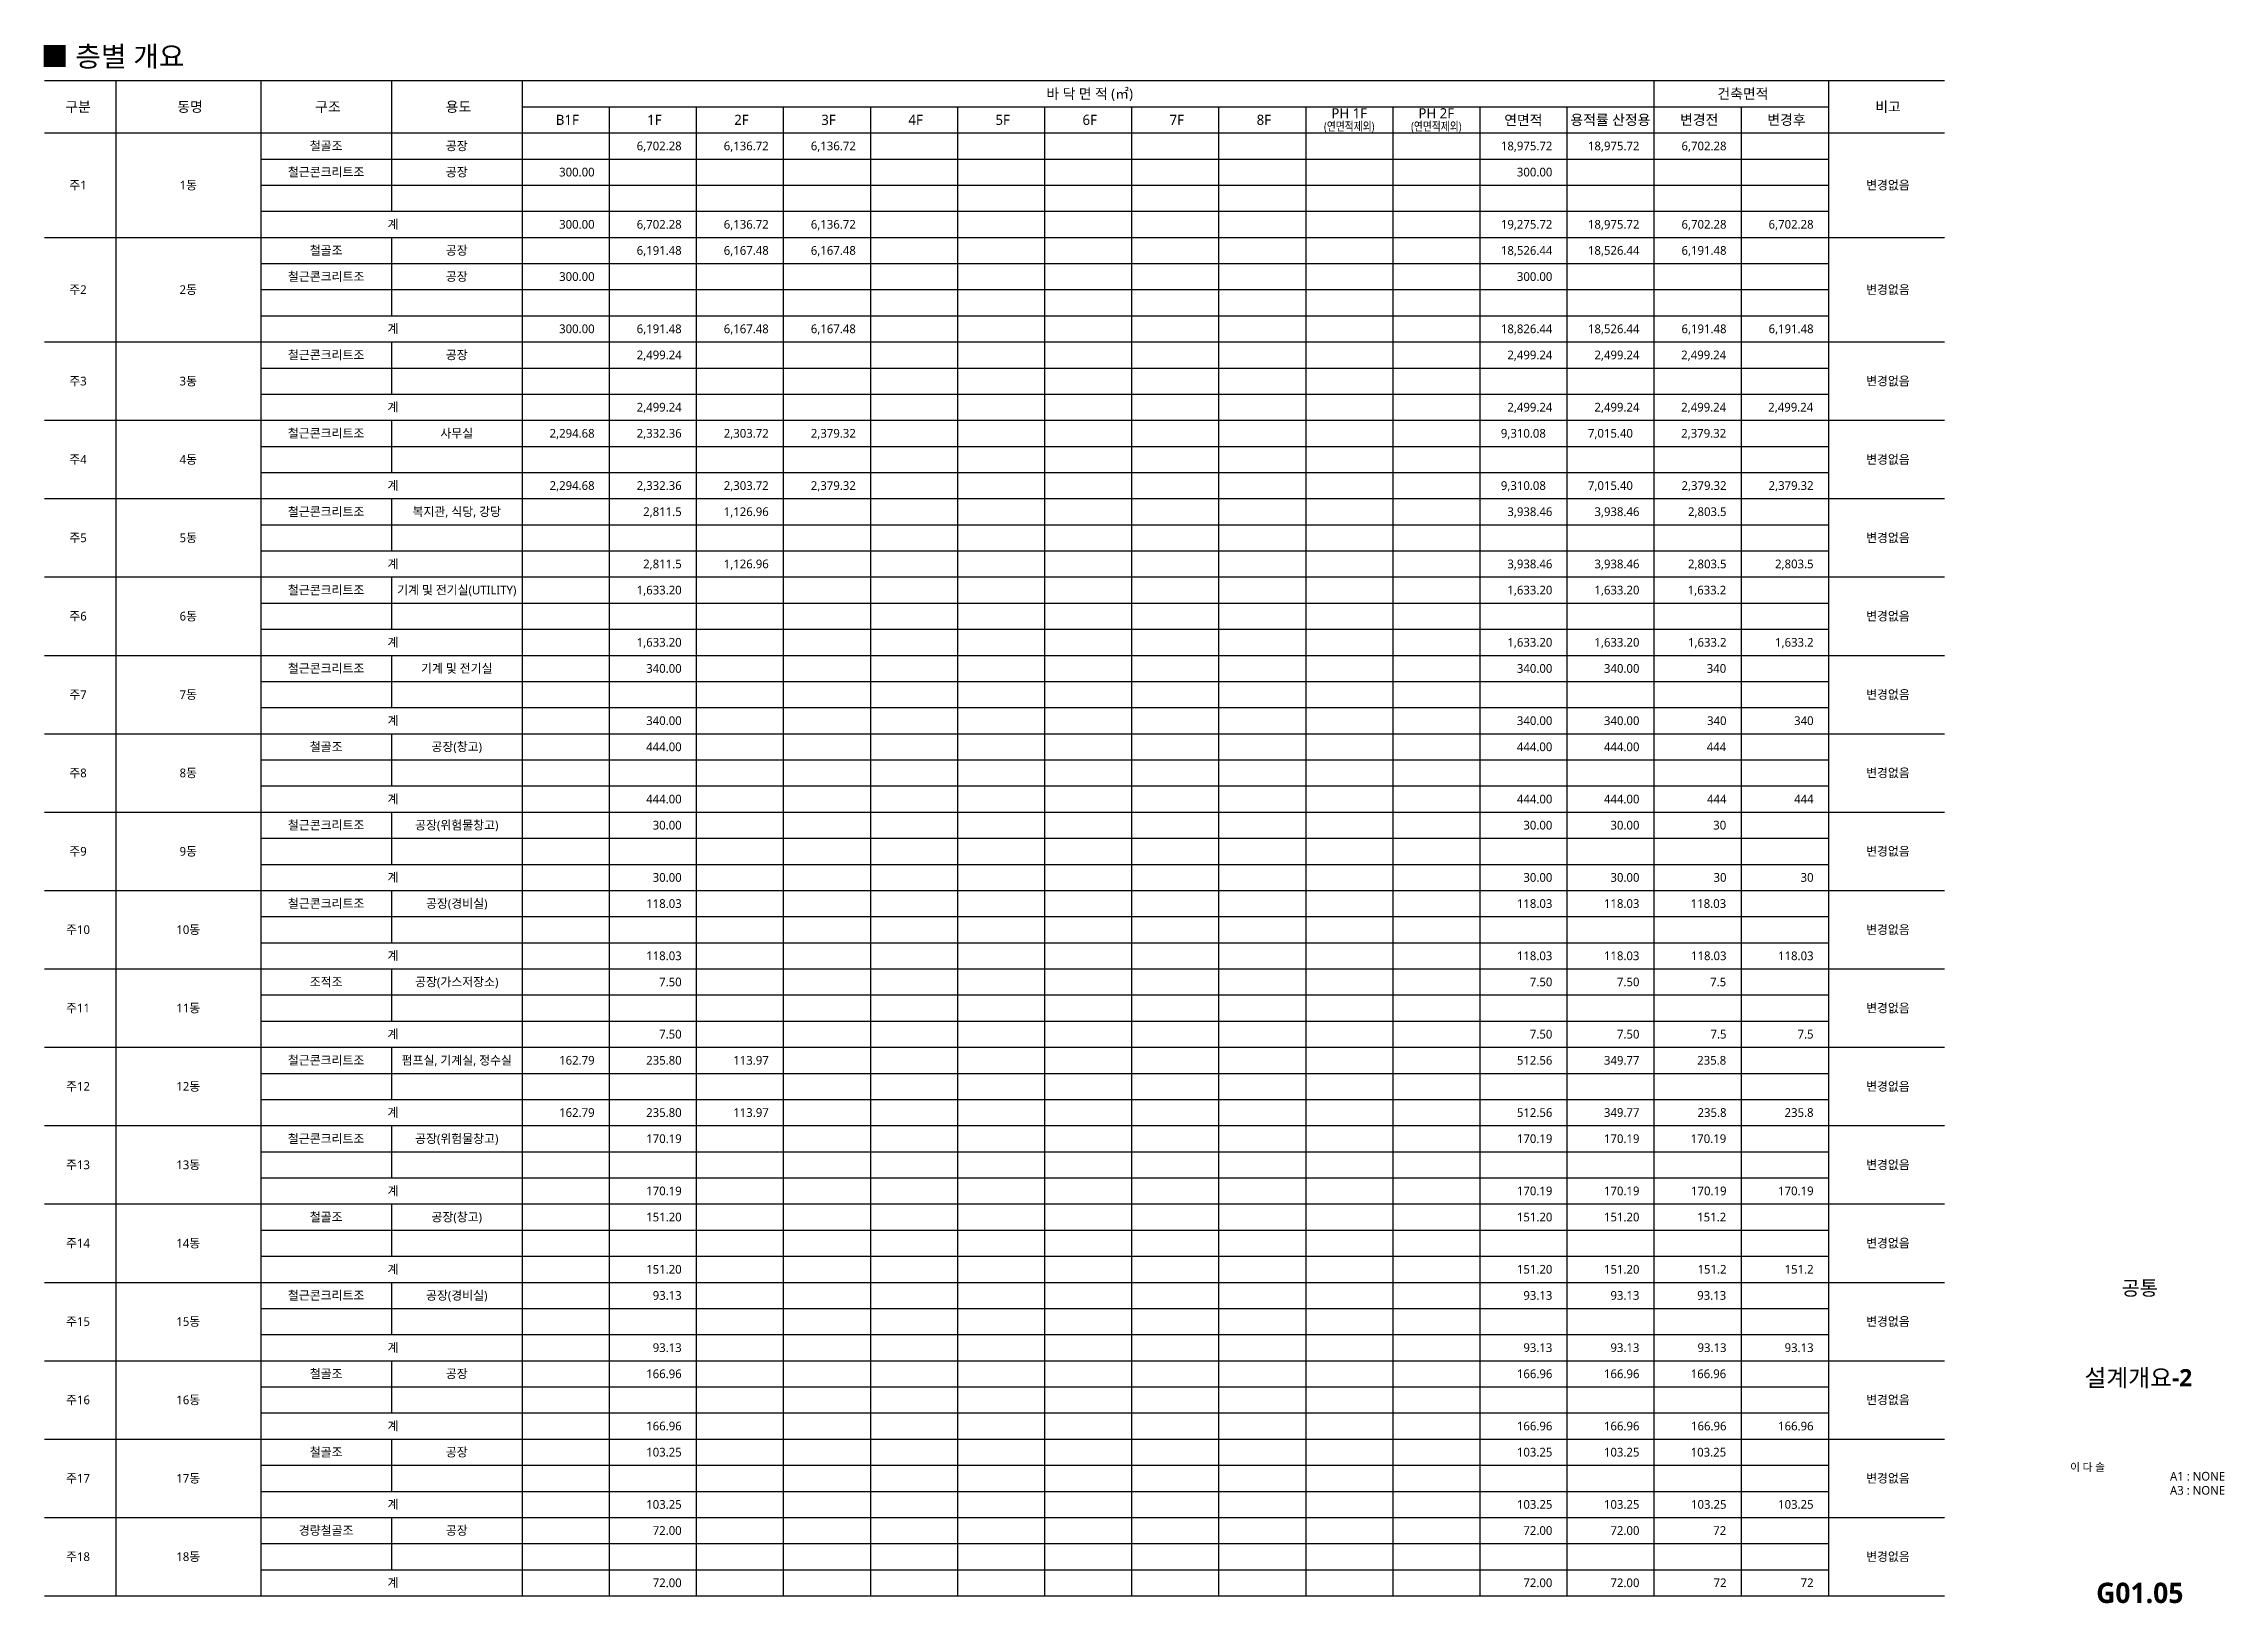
# Model space of a CAD drawing. Extents: x 5425 to 248764, y 2897 to 56672.
# Drawn here: x 89525 to 164664, y 2937 to 56672 of the extents above; entities that cross this region are included whole.
import ezdxf
from ezdxf.enums import TextEntityAlignment as Align

# ---------------------------------------------------------------- set-up
doc = ezdxf.new("R2010")
doc.units = 0
doc.header["$LTSCALE"] = 100
doc.header["$MEASUREMENT"] = 0
doc.layers.get('0').update_dxf_attribs({"linetype": 'CONTINUOUS'})
for name, color, linetype in [('ETC-8', 8, 'CONTINUOUS'), ('TEXT', 3, 'CONTINUOUS'), ('TXT', 3, 'CONTINUOUS'), ('XR-SHEET$0$TITLE', 7, 'CONTINUOUS'), ('XR-SHEET$1$SHT', 5, 'CONTINUOUS'), ('XR-SHEET$1$TEXT', 3, 'CONTINUOUS')]:
    doc.layers.add(name, color=color, linetype=linetype)
doc.styles.add('XR-SHEET$0$굴림체(옥산)', font='GulimChe.ttf')
doc.styles.add('맑은고딕B', font='malgunbd.ttf')
doc.styles.add('스타일1', font='malgun.ttf')

msp = doc.modelspace()

# ---------------------------------------------------------------- texts
at = {"layer": 'TEXT', "style": '스타일1'}
msp.add_text('■ 층별 개요', height=700, dxfattribs=at).set_placement((89429, 55881))
msp.add_text('공통', height=500, rotation=0.01218, dxfattribs=at).set_placement((161750, 13800), align=Align.MIDDLE_CENTER)
at = {"layer": 'TXT', "style": '스타일1'}
for s, height, p in [(' 바 닥 면 적 (㎡)', 350, (125510, 54947)), (' 건축면적', 350, (148016, 54947)), ('구분', 350, (90710, 54497)), (' 동명', 350, (94510, 54497)), (' 구조', 350, (99260, 54497)), (' 용도', 350, (103760, 54497)), (' B1F', 350, (107510, 54047)), (' 1F', 350, (110510, 54047)), (' 2F', 350, (113510, 54047)), (' 3F', 350, (116510, 54047)), (' 4F', 350, (119510, 54047)), (' 5F', 350, (122510, 54047)), (' 6F', 350, (125510, 54047)), (' 7F', 350, (128510, 54047)), (' 8F', 350, (131510, 54047)), ('PH 1F', 350, (134510, 54272)), ('PH 2F', 350, (137510, 54272)), ('연면적', 350, (140510, 54035)), ('용적률 산정용', 350, (143510, 54047)), (' 변경전', 350, (146510, 54047)), (' 변경후', 350, (149516, 54047)), (' 비고', 350, (153016, 54497)), ('철골조', 300, (99260, 53147)), ('공장', 300, (103760, 53147)), ('주1', 300, (90710, 51797)), ('1동', 300, (94510, 51797)), ('철근콘크리트조', 300, (99260, 52247)), ('공장', 300, (103760, 52247)), (' 변경없음', 300, (153021, 51797)), (' 계', 300, (101510, 50447)), ('철골조', 300, (99260, 49547)), ('공장', 300, (103760, 49547)), ('주2', 300, (90710, 48197)), ('2동', 300, (94510, 48197)), ('철근콘크리트조', 300, (99260, 48647)), ('공장', 300, (103760, 48647)), (' 변경없음', 300, (153021, 48197)), (' 계', 300, (101510, 46847)), ('철근콘크리트조', 300, (99260, 45947)), ('공장', 300, (103760, 45947)), ('주3', 300, (90710, 45047)), ('3동', 300, (94510, 45047)), (' 변경없음', 300, (153021, 45047)), (' 계', 300, (101510, 44147)), ('철근콘크리트조', 300, (99260, 43247)), ('사무실', 300, (103760, 43247)), ('9,310.08', 300, (140510, 43247)), ('7,015.40', 300, (143510, 43247)), ('주4', 300, (90710, 42347)), ('4동', 300, (94510, 42347)), (' 변경없음', 300, (153021, 42347)), (' 계', 300, (101510, 41447)), ('9,310.08', 300, (140510, 41447)), ('7,015.40', 300, (143510, 41447)), ('철근콘크리트조', 300, (99260, 40547)), ('복지관, 식당, 강당', 300, (103760, 40547)), (' 변경없음', 300, (153021, 39647)), ('주5', 300, (90710, 39647)), ('5동', 300, (94510, 39647)), (' 계', 300, (101510, 38747)), ('철근콘크리트조', 300, (99260, 37847)), ('기계 및 전기실(UTILITY)', 300, (103760, 37847)), ('주6', 300, (90710, 36947)), ('6동', 300, (94510, 36947)), (' 변경없음', 300, (153021, 36947)), (' 계', 300, (101510, 36047)), ('철근콘크리트조', 300, (99260, 35147)), ('기계 및 전기실', 300, (103760, 35147)), ('주7', 300, (90710, 34247)), ('7동', 300, (94510, 34247)), (' 변경없음', 300, (153021, 34247)), (' 계', 300, (101510, 33347)), ('철골조', 300, (99260, 32447)), ('공장(창고)', 300, (103760, 32447)), ('주8', 300, (90710, 31547)), ('8동', 300, (94510, 31547)), (' 변경없음', 300, (153021, 31547)), (' 계', 300, (101510, 30647)), ('철근콘크리트조', 300, (99260, 29747)), ('공장(위험물창고)', 300, (103760, 29747)), ('주9', 300, (90710, 28847)), ('9동', 300, (94510, 28847)), (' 변경없음', 300, (153021, 28847)), (' 계', 300, (101510, 27947)), ('철근콘크리트조', 300, (99260, 27047)), ('공장(경비실)', 300, (103760, 27047)), ('주10', 300, (90710, 26147)), ('10동', 300, (94510, 26147)), (' 변경없음', 300, (153021, 26147)), (' 계', 300, (101510, 25247)), ('조적조', 300, (99260, 24347)), ('공장(가스저장소)', 300, (103760, 24347)), ('주11', 300, (90710, 23447)), ('11동', 300, (94510, 23447)), (' 변경없음', 300, (153021, 23447)), (' 계', 300, (101510, 22547)), ('철근콘크리트조', 300, (99260, 21647)), ('펌프실, 기계실, 정수실', 300, (103760, 21647)), ('주12', 300, (90710, 20747)), ('12동', 300, (94510, 20747)), (' 변경없음', 300, (153021, 20747)), (' 계', 300, (101510, 19847)), ('철근콘크리트조', 300, (99260, 18947)), ('공장(위험물창고)', 300, (103760, 18947)), ('주13', 300, (90710, 18047)), ('13동', 300, (94510, 18047)), (' 변경없음', 300, (153021, 18047)), (' 계', 300, (101510, 17147)), ('철골조', 300, (99260, 16247)), ('공장(창고)', 300, (103760, 16247)), ('주14', 300, (90710, 15347)), ('14동', 300, (94510, 15347)), (' 변경없음', 300, (153021, 15347)), (' 계', 300, (101510, 14447)), ('철근콘크리트조', 300, (99260, 13547)), ('공장(경비실)', 300, (103760, 13547)), ('주15', 300, (90710, 12647)), ('15동', 300, (94510, 12647)), (' 변경없음', 300, (153021, 12647)), (' 계', 300, (101510, 11747)), ('철골조', 300, (99260, 10847)), ('공장', 300, (103760, 10847)), ('주16', 300, (90710, 9947)), ('16동', 300, (94510, 9947)), (' 변경없음', 300, (153021, 9947)), (' 계', 300, (101510, 9047)), ('철골조', 300, (99260, 8147)), ('공장', 300, (103760, 8147)), ('주17', 300, (90710, 7247)), ('17동', 300, (94510, 7247)), (' 변경없음', 300, (153021, 7247)), (' 계', 300, (101510, 6347)), ('경량철골조', 300, (99260, 5447)), ('공장', 300, (103760, 5447)), ('주18', 300, (90710, 4547)), ('18동', 300, (94510, 4547)), (' 변경없음', 300, (153021, 4547)), (' 계', 300, (101510, 3647))]:
    msp.add_text(s, height=height, dxfattribs=at).set_placement(p, align=Align.MIDDLE_CENTER)
at = {"layer": 'TXT', "style": '스타일1', "width": 0.8}
for p in [(134510, 53822), (137510, 53822)]:
    msp.add_text('(연면적제외)', height=300, dxfattribs=at).set_placement(p, align=Align.MIDDLE_CENTER)
at = {"layer": 'TXT', "style": '스타일1'}
for s, p in [('6,702.28', (111510, 53147)), ('6,136.72', (114510, 53147)), ('6,136.72', (117510, 53147)), ('18,975.72', (141510, 53147)), ('18,975.72', (144510, 53147)), ('6,702.28', (147510, 53147)), ('300.00', (108510, 52247)), ('300.00', (141510, 52247)), ('300.00', (108510, 50447)), ('6,702.28', (111510, 50447)), ('6,136.72', (114510, 50447)), ('6,136.72', (117510, 50447)), ('19,275.72', (141510, 50447)), ('18,975.72', (144510, 50447)), ('6,702.28', (147510, 50447)), ('6,702.28', (150510, 50447)), ('6,191.48', (111510, 49547)), ('6,167.48', (114510, 49547)), ('6,167.48', (117510, 49547)), ('18,526.44', (141510, 49547)), ('18,526.44', (144510, 49547)), ('6,191.48', (147510, 49547)), ('300.00', (108510, 48647)), ('300.00', (141510, 48647)), ('300.00', (108510, 46847)), ('6,191.48', (111510, 46847)), ('6,167.48', (114510, 46847)), ('6,167.48', (117510, 46847)), ('18,826.44', (141510, 46847)), ('18,526.44', (144510, 46847)), ('6,191.48', (147510, 46847)), ('6,191.48', (150510, 46847)), ('2,499.24', (111510, 45947)), ('2,499.24', (141510, 45947)), ('2,499.24', (144510, 45947)), ('2,499.24', (147499, 45947)), ('2,499.24', (111510, 44147)), ('2,499.24', (141510, 44147)), ('2,499.24', (144510, 44147)), ('2,499.24', (147499, 44147)), ('2,499.24', (150499, 44147)), ('2,294.68', (108510, 43247)), ('2,332.36', (111510, 43247)), ('2,303.72', (114510, 43247)), ('2,379.32', (117510, 43247)), ('2,379.32', (147499, 43247)), ('2,294.68', (108510, 41447)), ('2,332.36', (111510, 41447)), ('2,303.72', (114510, 41447)), ('2,379.32', (117510, 41447)), ('2,379.32', (147510, 41447)), ('2,379.32', (150510, 41447)), ('2,811.5', (111510, 40547)), ('1,126.96', (114510, 40547)), ('3,938.46', (141510, 40547)), ('3,938.46', (144510, 40547)), ('2,803.5', (147510, 40547)), ('2,811.5', (111510, 38747)), ('1,126.96', (114510, 38747)), ('3,938.46', (141510, 38747)), ('3,938.46', (144510, 38747)), ('2,803.5', (147510, 38747)), ('2,803.5', (150510, 38747)), ('1,633.20', (111510, 37847)), ('1,633.20', (141510, 37847)), ('1,633.20', (144510, 37847)), ('1,633.2', (147499, 37847)), ('1,633.20', (111510, 36047)), ('1,633.20', (141510, 36047)), ('1,633.20', (144510, 36047)), ('1,633.2', (147510, 36047)), ('1,633.2', (150510, 36047)), ('340.00', (111510, 35147)), ('340.00', (141510, 35147)), ('340.00', (144510, 35147)), ('340', (147499, 35147)), ('340.00', (111510, 33347)), ('340.00', (141510, 33347)), ('340.00', (144510, 33347)), ('340', (147510, 33347)), ('340', (150510, 33347)), ('444.00', (111510, 32447)), ('444.00', (141510, 32447)), ('444.00', (144510, 32447)), ('444', (147499, 32447)), ('444.00', (111510, 30647)), ('444.00', (141510, 30647)), ('444.00', (144510, 30647)), ('444', (147510, 30647)), ('444', (150510, 30647)), ('30.00', (111510, 29747)), ('30.00', (141510, 29747)), ('30.00', (144510, 29747)), ('30', (147499, 29747)), ('30.00', (111510, 27947)), ('30.00', (141510, 27947)), ('30.00', (144510, 27947)), ('30', (147510, 27947)), ('30', (150510, 27947)), ('118.03', (111510, 27047)), ('118.03', (141510, 27047)), ('118.03', (144510, 27047)), ('118.03', (147499, 27047)), ('118.03', (111510, 25247)), ('118.03', (141510, 25247)), ('118.03', (144510, 25247)), ('118.03', (147510, 25247)), ('118.03', (150510, 25247)), ('7.50', (111510, 24347)), ('7.50', (141510, 24347)), ('7.50', (144510, 24347)), ('7.5', (147499, 24347)), ('7.50', (111510, 22547)), ('7.50', (141510, 22547)), ('7.50', (144510, 22547)), ('7.5', (147510, 22547)), ('7.5', (150510, 22547)), ('162.79', (108510, 21647)), ('235.80', (111510, 21647)), ('113.97', (114510, 21647)), ('512.56', (141510, 21647)), ('349.77', (144510, 21647)), ('235.8', (147499, 21647)), ('162.79', (108510, 19847)), ('235.80', (111510, 19847)), ('113.97', (114510, 19847)), ('512.56', (141510, 19847)), ('349.77', (144510, 19847)), ('235.8', (147510, 19847)), ('235.8', (150510, 19847)), ('170.19', (111510, 18947)), ('170.19', (141510, 18947)), ('170.19', (144510, 18947)), ('170.19', (147499, 18947)), ('170.19', (111510, 17147)), ('170.19', (141510, 17147)), ('170.19', (144510, 17147)), ('170.19', (147510, 17147)), ('170.19', (150510, 17147)), ('151.20', (111510, 16247)), ('151.20', (141510, 16247)), ('151.20', (144510, 16247)), ('151.2', (147499, 16247)), ('151.20', (111510, 14447)), ('151.20', (141510, 14447)), ('151.20', (144510, 14447)), ('151.2', (147510, 14447)), ('151.2', (150510, 14447)), ('93.13', (111510, 13547)), ('93.13', (141510, 13547)), ('93.13', (144510, 13547)), ('93.13', (147499, 13547)), ('93.13', (111510, 11747)), ('93.13', (141510, 11747)), ('93.13', (144510, 11747)), ('93.13', (147510, 11747)), ('93.13', (150510, 11747)), ('166.96', (111510, 10847)), ('166.96', (141510, 10847)), ('166.96', (144510, 10847)), ('166.96', (147499, 10847)), ('166.96', (111510, 9047)), ('166.96', (141510, 9047)), ('166.96', (144510, 9047)), ('166.96', (147510, 9047)), ('166.96', (150510, 9047)), ('103.25', (111510, 8147)), ('103.25', (141510, 8147)), ('103.25', (144510, 8147)), ('103.25', (147499, 8147)), ('103.25', (111510, 6347)), ('103.25', (141510, 6347)), ('103.25', (144510, 6347)), ('103.25', (147510, 6347)), ('103.25', (150510, 6347)), ('72.00', (111510, 5447)), ('72.00', (141510, 5447)), ('72.00', (144510, 5447)), ('72', (147499, 5447)), ('72.00', (111510, 3647)), ('72.00', (141510, 3647)), ('72.00', (144510, 3647)), ('72', (147510, 3647)), ('72', (150510, 3647))]:
    msp.add_text(s, height=300, dxfattribs=at).set_placement(p, align=Align.MIDDLE_RIGHT)

# ---------------------------------------------------------------- blocks, each defined once
blk = doc.blocks.new('XR-SHEET$0$TITLE')
at = {"layer": 'XR-SHEET$0$TITLE', "true_color": 0x000000, "style": 'XR-SHEET$0$굴림체(옥산)'}
for tag, height, p in [('동명칭', 6, (776.77, -457.26)), ('SCALE-A1', 3, (797.5, -522)), ('SCALE-A3', 3, (797.5, -527)), ('DATA', 3, (797.5, -540))]:
    blk.add_attdef(tag, text='', height=height, dxfattribs=at).set_placement(p, align=Align.MIDDLE)
for tag, height, p in [('TITLE1', 6, (776.5, -479.4)), ('TITLE4', 6, (776.5, -484.39)), ('TITLE2', 6, (776.5, -489)), ('TITLE5', 6, (776.5, -493.99)), ('TITLE3', 6, (776.5, -498.7)), ('NAME-1', 3, (760.16, -517.5)), ('NAME-2', 3, (760.16, -526.5)), ('A0.00', 7, (776.5, -561))]:
    blk.add_attdef(tag, text='', height=height, dxfattribs=at).set_placement(p, align=Align.MIDDLE_CENTER)

# ---------------------------------------------------------------- linework, layer by layer
at = {"color": 2}
for p, q in [((89560, 55397), (155021, 55397)), ((97010, 55397), (97010, 3197)), ((145010, 55397), (145010, 3197)), ((151021, 55397), (151021, 3197)), ((139010, 54497), (139010, 3197)), ((142010, 54497), (142010, 3197)), ((89560, 53597), (155021, 53597))]:
    msp.add_line(p, q, dxfattribs=at)
at = {"layer": 'ETC-8'}
for p, q in [((92010, 55397), (92010, 3197)), ((101510, 55397), (101510, 50897)), ((106010, 55397), (106010, 3197)), ((106010, 54497), (151010, 54497)), ((109010, 54497), (109010, 3197)), ((112010, 54497), (112010, 3197)), ((115010, 54497), (115010, 3197)), ((118010, 54497), (118010, 3197)), ((121010, 54497), (121010, 3197)), ((124010, 54497), (124010, 3197)), ((127010, 54497), (127010, 3197)), ((130010, 54497), (130010, 3197)), ((133010, 54497), (133010, 3197)), ((136010, 54497), (136010, 3197)), ((148010, 54497), (148010, 3197)), ((97010, 52697), (151010, 52697)), ((97010, 51797), (151010, 51797)), ((97010, 51797), (151010, 51797)), ((97010, 50897), (151010, 50897)), ((97010, 50897), (151010, 50897)), ((97010, 49997), (151010, 49997)), ((101510, 49997), (101510, 47297)), ((97010, 49097), (151010, 49097)), ((97010, 48197), (151010, 48197)), ((97010, 47297), (151010, 47297)), ((97010, 46397), (151010, 46397)), ((101510, 46397), (101510, 44597)), ((97010, 45497), (151010, 45497)), ((97010, 44597), (151010, 44597)), ((97010, 43697), (151010, 43697)), ((101510, 43697), (101510, 41897)), ((97010, 42797), (151010, 42797)), ((97010, 41897), (151010, 41897)), ((97010, 40997), (151010, 40997)), ((101510, 40997), (101510, 39197)), ((97010, 40097), (151010, 40097)), ((97010, 39197), (151010, 39197)), ((101510, 38297), (101510, 36497)), ((97010, 37397), (151010, 37397)), ((97010, 36497), (151010, 36497)), ((97010, 35597), (151010, 35597)), ((101510, 35597), (101510, 33797)), ((97010, 34697), (151010, 34697)), ((97010, 33797), (151010, 33797)), ((97010, 32897), (151010, 32897)), ((101510, 32897), (101510, 31097)), ((97010, 31997), (151010, 31997)), ((97010, 31097), (151010, 31097)), ((97010, 30197), (151010, 30197)), ((101510, 30197), (101510, 28397)), ((97010, 29297), (151010, 29297)), ((97010, 28397), (151010, 28397)), ((97010, 27497), (151010, 27497)), ((101510, 27497), (101510, 25697)), ((97010, 26597), (151010, 26597)), ((97010, 25697), (151010, 25697)), ((97010, 24797), (151010, 24797)), ((101510, 24797), (101510, 22997)), ((97010, 23897), (151010, 23897)), ((97010, 22997), (151010, 22997)), ((97010, 22097), (151010, 22097)), ((101510, 22097), (101510, 20297)), ((97010, 21197), (151010, 21197)), ((97010, 20297), (151010, 20297)), ((97010, 19397), (151010, 19397)), ((101510, 19397), (101510, 17597)), ((97010, 18497), (151010, 18497)), ((97010, 17597), (151010, 17597)), ((97010, 16697), (151010, 16697)), ((101510, 16697), (101510, 14897)), ((97010, 15797), (151010, 15797)), ((97010, 14897), (151010, 14897)), ((97010, 13997), (151010, 13997)), ((101510, 13997), (101510, 12197)), ((97010, 13097), (151010, 13097)), ((97010, 12197), (151010, 12197)), ((97010, 11297), (151010, 11297)), ((101510, 11297), (101510, 9497)), ((97010, 10397), (151010, 10397)), ((97010, 9497), (151010, 9497)), ((97010, 8597), (151010, 8597)), ((101510, 8597), (101510, 6797)), ((97010, 7697), (151010, 7697)), ((97010, 6797), (151010, 6797)), ((97010, 5897), (151010, 5897)), ((101510, 5897), (101510, 4097)), ((97010, 4997), (151010, 4997)), ((97010, 4097), (151010, 4097)), ((97010, 3197), (151010, 3197))]:
    msp.add_line(p, q, dxfattribs=at)
at = {"layer": 'ETC-8', "color": 4}
for p, q in [((89560, 49997), (155021, 49997)), ((89560, 46397), (155021, 46397)), ((89560, 43697), (155021, 43697)), ((89560, 40997), (155021, 40997)), ((89560, 38297), (155021, 38297)), ((89560, 35597), (155021, 35597)), ((89560, 32897), (155021, 32897)), ((89560, 30197), (155021, 30197)), ((89560, 27497), (155021, 27497)), ((89560, 24797), (155021, 24797)), ((89560, 22097), (155021, 22097)), ((89560, 19397), (155021, 19397)), ((89560, 16697), (155021, 16697)), ((89560, 13997), (155021, 13997)), ((89560, 11297), (155021, 11297)), ((89560, 8597), (155021, 8597)), ((89560, 5897), (155021, 5897)), ((89560, 3197), (155021, 3197))]:
    msp.add_line(p, q, dxfattribs=at)

# ---------------------------------------------------------------- block references
at = {"layer": 'TEXT'}
ref = msp.add_blockref('XR-SHEET$0$TITLE', (84100, 0), dxfattribs=dict(at, xscale=100, yscale=100, zscale=100))
ref.add_attrib('TITLE2', '설계개요-2', dxfattribs={"layer": 'XR-SHEET$1$SHT', "color": 4, "true_color": 0x000004, "height": 600, "style": '맑은고딕B'}).set_placement((161700, 10709), align=Align.MIDDLE_CENTER)
ref.add_attrib('NAME-1', '이 다 솔', dxfattribs={"layer": 'XR-SHEET$1$TEXT', "color": 3, "true_color": 0x000003, "height": 270, "style": '스타일1'}).set_placement((159350, 7633, 1377), align=Align.MIDDLE_LEFT)
ref.add_attrib('SCALE-A1', 'A1 : NONE', dxfattribs={"layer": 'XR-SHEET$1$SHT', "color": 3, "true_color": 0x000003, "height": 300, "style": '스타일1'}).set_placement((163739, 7317), align=Align.MIDDLE_CENTER)
ref.add_attrib('SCALE-A3', 'A3 : NONE', dxfattribs={"layer": 'XR-SHEET$1$SHT', "color": 3, "true_color": 0x000003, "height": 300, "style": '스타일1'}).set_placement((163739, 6831), align=Align.MIDDLE_CENTER)
ref.add_attrib('A0.00', 'G01.05', dxfattribs={"layer": 'XR-SHEET$1$SHT', "color": 4, "true_color": 0x000004, "height": 700, "style": '맑은고딕B'}).set_placement((161750, 3300), align=Align.MIDDLE_CENTER)

msp.set_redraw_order([(e.dxf.handle, doc.entitydb.next_handle()) for e in msp.query("TEXT MTEXT ATTDEF DIMENSION ARC_DIMENSION")])  # texts and dimensions are drawn at this point

doc.saveas('drawing.dxf')
